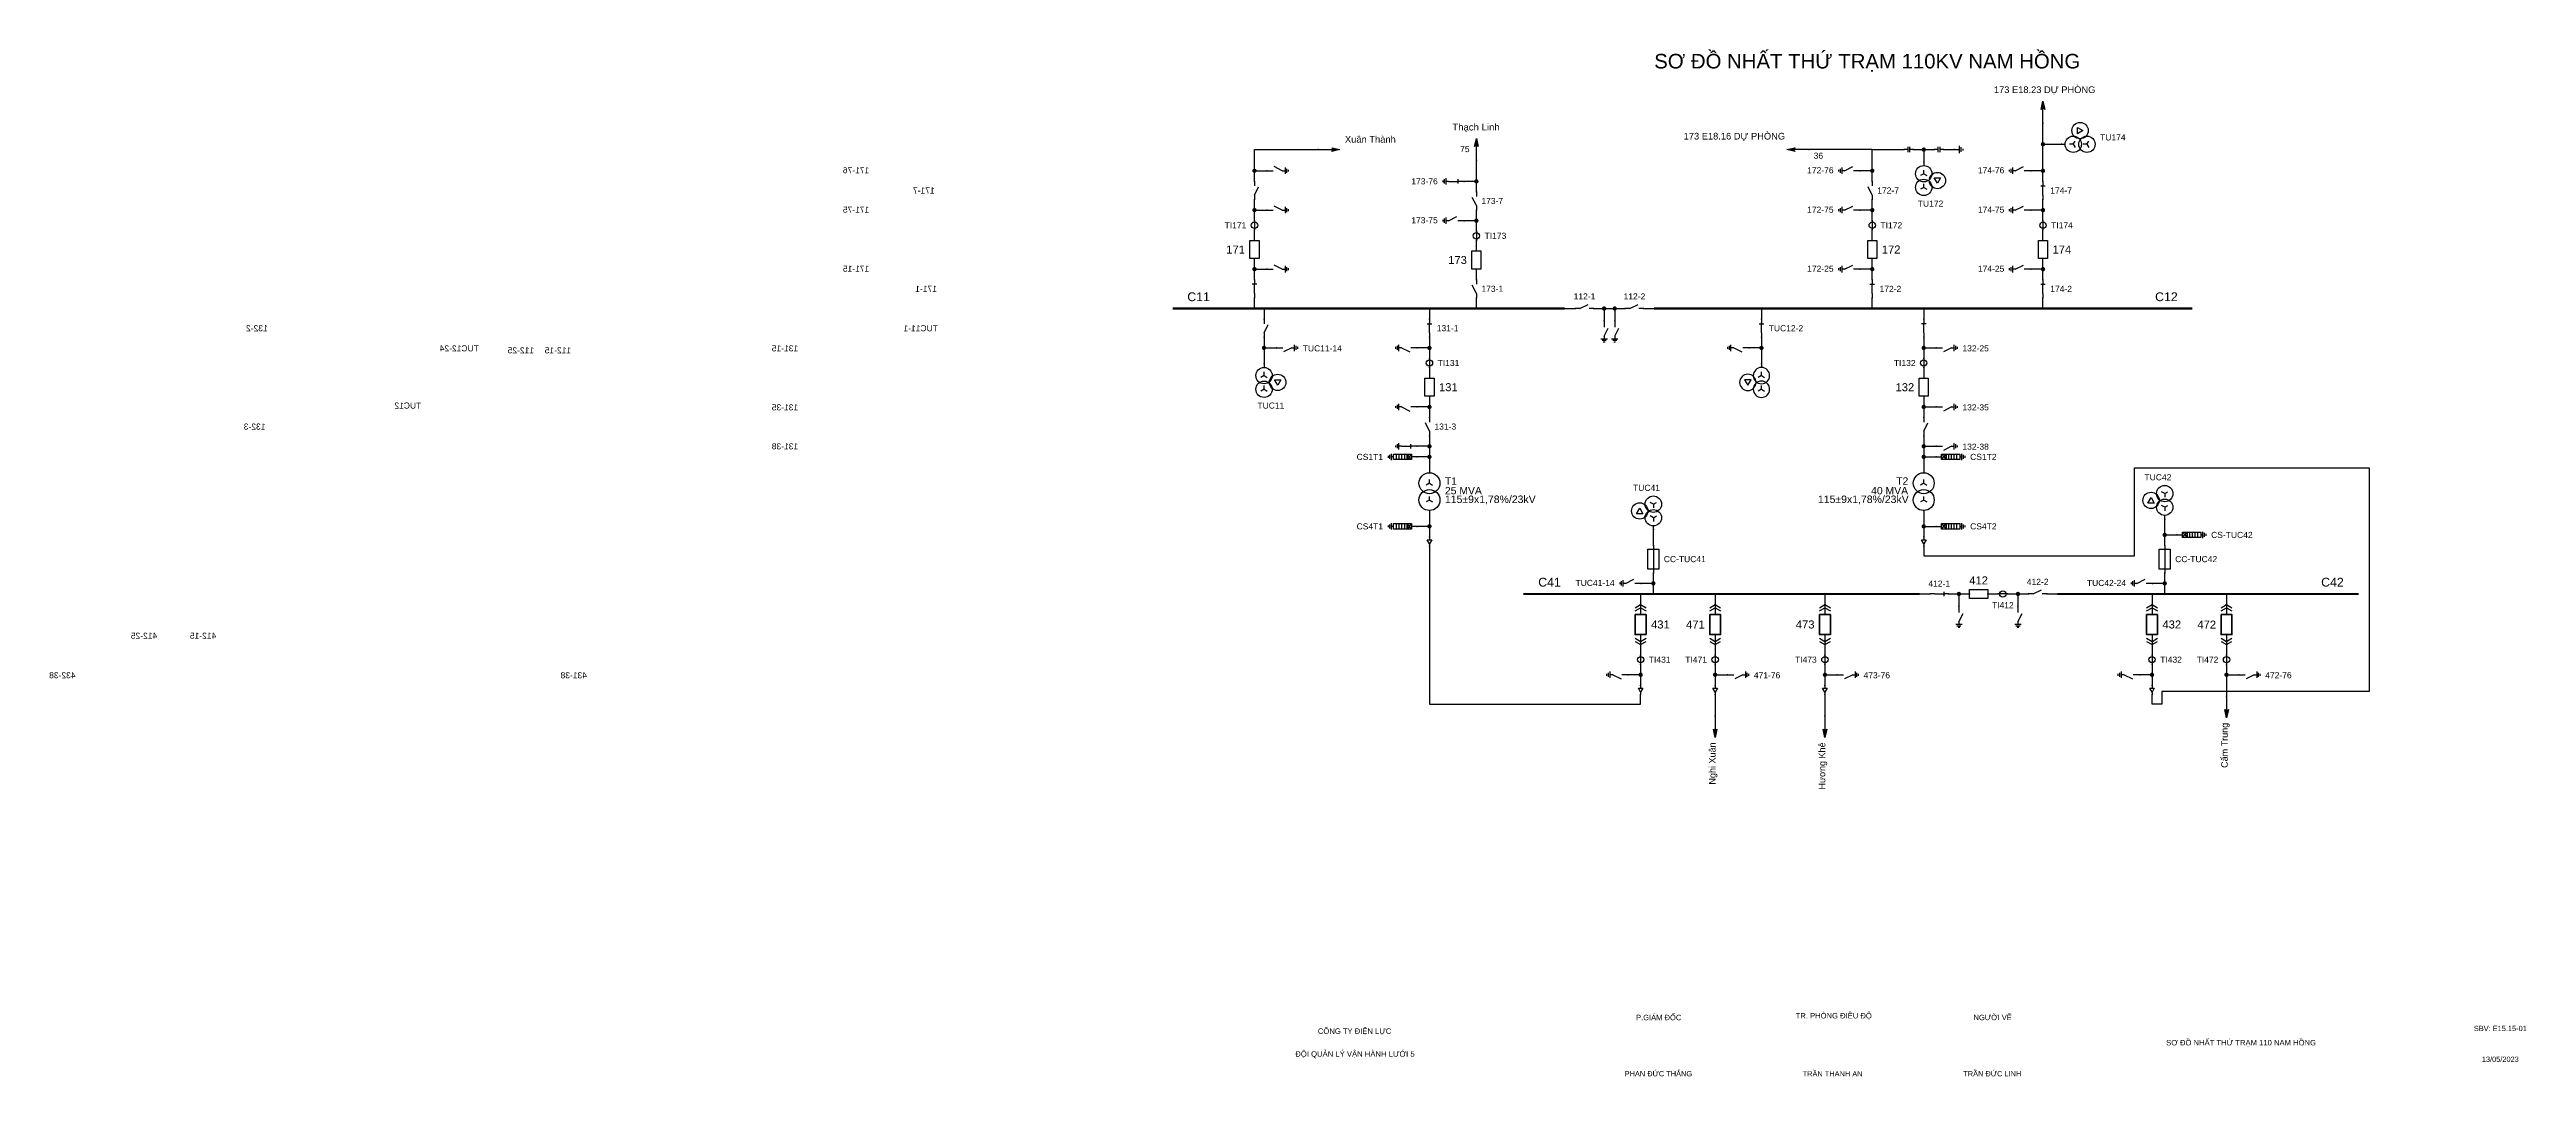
# Model space of a CAD drawing. Header units: millimetres. Extents: x -284 to 397, y 8 to 290.
import ezdxf

# ---------------------------------------------------------------- set-up
doc = ezdxf.new("R2010")
doc.units = ezdxf.units.MM
for name, color, linetype, lineweight in [('BUSBAR_110KV', 1, 'Continuous', 50), ('BUSBAR_22KV', 5, 'Continuous', 50), ('GROUND', 3, 'Continuous', 25), ('HV_110KV', 1, 'Continuous', 25), ('MV_22KV', 5, 'Continuous', 25)]:
    doc.layers.add(name, color=color, linetype=linetype, lineweight=lineweight)
doc.layers.add('SYM_PORTS', color=8, linetype='Continuous', plot=False)
doc.layers.add('TEXT', color=7, linetype='Continuous')
doc.styles.add('SLD_TEXT', font='arial.ttf')

msp = doc.modelspace()

# ---------------------------------------------------------------- texts
at = {"layer": 'TEXT', "attachment_point": 7, "style": 'SLD_TEXT'}
for s, insert, char_height in [('SƠ ĐỒ NHẤT THỨ TRẠM 110KV NAM HỒNG', (157.49, 284.03), 4.0045), ('173 E18.23 DỰ PHÒNG', (250.86, 277.75), 1.8289), ('Xuân Thành', (72.48, 264.48), 1.836), ('Thạch Linh', (102, 267.44), 1.882), ('173 E18.16 DỰ PHÒNG', (165.58, 264.97), 1.8289), ('75', (104.14, 261.88), 1.67), ('36', (201.32, 260.07), 1.67), ('C11', (29.15, 220.88), 2.425), ('C12', (295.17, 220.88), 2.425), ('25 MVA', (99.96, 167.75), 2.044), ('115±9x1,78%/23kV', (99.96, 165.01), 2.061), ('115±9x1,78%/23kV', (202.49, 165.01), 2.061), ('40 MVA', (217.11, 167.75), 2.044), ('C41', (125.6, 142.38), 2.425), ('C42', (340.81, 142.38), 2.425), ('CÔNG TY ĐIỆN LỰC', (65.04, 19.07), 1.5002), ('P.GIÁM ĐỐC', (152.5, 23.14), 1.484), ('TR. PHÒNG ĐIỀU ĐỘ', (196.37, 23.31), 1.4991), ('NGƯỜI VẼ', (245.26, 23.15), 1.474), ('SBV: E15.15-01', (382.78, 20.14), 1.453), ('ĐỘI QUẢN LÝ VẬN HÀNH LƯỚI 5', (58.83, 12.7), 1.5107), ('SƠ ĐỒ NHẤT THỨ TRẠM 110 NAM HỒNG', (298.21, 15.89), 1.5043), ('PHAN ĐỨC THẮNG', (149.37, 7.69), 1.453), ('TRẦN THANH AN', (198.29, 7.68), 1.453), ('TRẦN ĐỨC LINH', (242.44, 7.69), 1.453), ('13/05/2023', (384.98, 11.67), 1.453)]:
    msp.add_mtext(s, dxfattribs=dict(at, insert=insert, char_height=char_height))
at = {"layer": 'TEXT', "char_height": 1.775, "attachment_point": 7, "rotation": 90, "style": 'SLD_TEXT'}
for s, insert in [('Cẩm Trung', (315.66, 92.55)), ('Nghi Xuân', (174.87, 87.96)), ('Hương Khê', (205.04, 86.61))]:
    msp.add_mtext(s, dxfattribs=dict(at, insert=insert))

# ---------------------------------------------------------------- blocks, each defined once
blk = doc.blocks.new('SYM_DISCONNECTOR_CLOSED')
at = {"lineweight": 25}
for points in [[(-0.625, 1.25), (0.625, 1.25)], [(0, 2.5), (0, 1.25)], [(0, -1.25), (0, 1.5)], [(0, -1.25), (0, -2.5)]]:
    blk.add_lwpolyline(points, dxfattribs=at)
at = {"layer": 'SYM_PORTS'}
for p in [(0, 2.5), (0, -2.5)]:
    blk.add_point(p, dxfattribs=at)
blk.add_attdef('DEVICE_CODE', (1.625, -0.5), '', height=2)
blk = doc.blocks.new('SYM_EARTHING_SWITCH_OPEN')
at = {"lineweight": 25}
for points in [[(0, -1.25), (-1.125, 1)], [(0, 3), (0, 1.25)], [(-0.875, -2), (0.875, -2)], [(-0.5625, -2.4375), (0.5625, -2.4375)], [(-0.25, -2.875), (0.25, -2.875)], [(0, -1.25), (0, -2)]]:
    blk.add_lwpolyline(points, dxfattribs=at)
at = {"layer": 'SYM_PORTS'}
blk.add_point((0, 3), dxfattribs=at)
blk.add_attdef('DEVICE_CODE', (1.875, 0), '', height=2)
blk = doc.blocks.new('SYM_CIRCUIT_BREAKER')
at = {"lineweight": 25}
blk.add_lwpolyline([(-1.25, 2.5), (1.25, 2.5), (1.25, -2.5), (-1.25, -2.5)], close=True, dxfattribs=at)
at = {"layer": 'SYM_PORTS'}
for p in [(0, 2.5), (0, -2.5)]:
    blk.add_point(p, dxfattribs=at)
blk.add_attdef('DEVICE_CODE', (2.25, -0.5), '', height=2)
at = {"flags": 1}
blk.add_attdef('RATING', (2.25, -3.5), '', height=2, dxfattribs=at)
blk = doc.blocks.new('SYM_CURRENT_TRANSFORMER')
at = {"lineweight": 25}
blk.add_lwpolyline([(0, 1.25), (0, -1.25)], dxfattribs=at)
blk.add_circle((0, 0), 0.875, dxfattribs=at)
at = {"layer": 'SYM_PORTS'}
for p in [(0, 1.25), (0, -1.25)]:
    blk.add_point(p, dxfattribs=at)
blk.add_attdef('DEVICE_CODE', (1.875, -1.75), '', height=2)
at = {"flags": 1}
blk.add_attdef('RATIO', (1.875, -4.75), '', height=2, dxfattribs=at)
blk = doc.blocks.new('SYM_DISCONNECTOR_OPEN')
at = {"lineweight": 25}
for points in [[(0, -1.25), (-1.125, 1)], [(0, 2.5), (0, 1.25)], [(0, -1.25), (0, -2.5)]]:
    blk.add_lwpolyline(points, dxfattribs=at)
at = {"layer": 'SYM_PORTS'}
for p in [(0, 2.5), (0, -2.5)]:
    blk.add_point(p, dxfattribs=at)
blk.add_attdef('DEVICE_CODE', (1, -0.5), '', height=2)
blk = doc.blocks.new('SYM_LINE_FEEDER_ARROW')
blk.add_hatch(color=7).paths.add_polyline_path([(0, -3), (-0.5, -0.75), (0, -1.25), (0.5, -0.75)])
at = {"lineweight": 25}
blk.add_lwpolyline([(0, 3), (0, -1.25)], dxfattribs=at)
blk.add_lwpolyline([(0, -3), (-0.5, -0.75), (0, -1.25), (0.5, -0.75)], close=True, dxfattribs=at)
at = {"layer": 'SYM_PORTS'}
blk.add_point((0, 3), dxfattribs=at)
blk.add_attdef('LINE_NAME', (1.5, 0), '', height=2)
blk = doc.blocks.new('SYM_EARTHING_SWITCH_CLOSED')
at = {"lineweight": 25}
for points in [[(-0.625, 1.25), (0.625, 1.25)], [(0, 3), (0, 1.25)], [(0, -1.25), (0, 1.5)], [(-0.875, -2), (0.875, -2)], [(-0.5625, -2.4375), (0.5625, -2.4375)], [(-0.25, -2.875), (0.25, -2.875)], [(0, -1.25), (0, -2)]]:
    blk.add_lwpolyline(points, dxfattribs=at)
at = {"layer": 'SYM_PORTS'}
blk.add_point((0, 3), dxfattribs=at)
blk.add_attdef('DEVICE_CODE', (1.875, 0), '', height=2)
blk = doc.blocks.new('SYM_VOLTAGE_TRANSFORMER')
at = {"lineweight": 25}
for points in [[(0, 1.375), (-0.8625, 0.875)], [(0, 4.625), (0, 3.625)], [(0, 1.375), (0, 2.375)], [(0, 1.375), (0.8625, 0.875)], [(0, -2.375), (-0.8625, -2.875)], [(0, -2.375), (0, -1.375)], [(0, -2.375), (0.8625, -2.875)]]:
    blk.add_lwpolyline(points, dxfattribs=at)
blk.add_lwpolyline([(2.875, 0.25), (4.625, 0.25), (3.75, -1.25)], close=True, dxfattribs=at)
for centre in [(0, 1.375), (3.75, -0.5), (0, -2.375)]:
    blk.add_circle(centre, 2.25, dxfattribs=at)
at = {"layer": 'SYM_PORTS'}
blk.add_point((0, 4.625), dxfattribs=at)
blk.add_attdef('DEVICE_CODE', (7, 1.625), '', height=2)
at = {"flags": 1}
blk.add_attdef('RATIO', (7, -1.375), '', height=2, dxfattribs=at)
blk = doc.blocks.new('SYM_SURGE_ARRESTER')
at = {"lineweight": 25}
for points in [[(-0.75, 2.5), (0.75, 2.5), (0.75, 1.25), (-0.75, 1.25)], [(-0.75, 1.25), (0.75, 1.25), (0.75, -2.5), (-0.75, -2.5)]]:
    blk.add_lwpolyline(points, close=True, dxfattribs=at)
for points in [[(-0.75, 2.5), (0.75, 1.25)], [(0.75, 2.5), (-0.75, 1.25)], [(-0.75, 0.5), (0.75, 0.5)], [(0, 4), (0, 2.5)], [(-0.875, -3.125), (0.875, -3.125)], [(-0.75, -0.25), (0.75, -0.25)], [(-0.75, -1), (0.75, -1)], [(-0.75, -1.75), (0.75, -1.75)], [(-0.5625, -3.5625), (0.5625, -3.5625)], [(-0.25, -4), (0.25, -4)], [(0, -2.5), (0, -3.125)]]:
    blk.add_lwpolyline(points, dxfattribs=at)
at = {"layer": 'SYM_PORTS'}
blk.add_point((0, 4), dxfattribs=at)
blk.add_attdef('DEVICE_CODE', (1.875, 1), '', height=2)
blk = doc.blocks.new('SYM_TRANSFORMER_2W')
at = {"lineweight": 25}
for points in [[(0, 2.3125), (-0.8625, 1.8125)], [(0, 2.3125), (0, 3.3125)], [(0, 2.3125), (0.8625, 1.8125)], [(0, -2.3125), (-0.8625, -2.8125)], [(0, -2.3125), (0, -1.3125)], [(0, -2.3125), (0.8625, -2.8125)]]:
    blk.add_lwpolyline(points, dxfattribs=at)
for centre in [(0, 2.3125), (0, -2.3125)]:
    blk.add_circle(centre, 2.875, dxfattribs=at)
at = {"layer": 'SYM_PORTS'}
for p in [(0, 5.1875), (0, -5.1875)]:
    blk.add_point(p, dxfattribs=at)
blk.add_attdef('DEVICE_CODE', (3.875, 2.1875), '', height=2)
at = {"flags": 1}
for tag, p in [('POWER', (3.875, -0.8125)), ('VOLTAGE_RATIO', (3.875, -3.8125))]:
    blk.add_attdef(tag, p, '', height=2, dxfattribs=at)
blk = doc.blocks.new('SYM_CABLE_TERMINATION')
at = {"lineweight": 25}
blk.add_lwpolyline([(-0.625, 0.5), (0.625, 0.5), (0, -0.625)], close=True, dxfattribs=at)
for points in [[(0, 1.25), (0, 0.5)], [(0, -0.625), (0, -1.25)]]:
    blk.add_lwpolyline(points, dxfattribs=at)
at = {"layer": 'SYM_PORTS'}
for p in [(0, 1.25), (0, -1.25)]:
    blk.add_point(p, dxfattribs=at)
blk = doc.blocks.new('SYM_COUPLING_CAPACITOR')
at = {"lineweight": 25}
for points in [[(-0.75, 0.25), (0.75, 0.25)], [(0, 1.25), (0, 0.25)], [(-0.75, -0.25), (0.75, -0.25)], [(0, -0.25), (0, -1.25)]]:
    blk.add_lwpolyline(points, dxfattribs=at)
at = {"layer": 'SYM_PORTS'}
for p in [(0, 1.25), (0, -1.25)]:
    blk.add_point(p, dxfattribs=at)
blk.add_attdef('DEVICE_CODE', (1.75, -1.75), '', height=2)
blk = doc.blocks.new('SYM_GROUND_SYMBOL')
at = {"lineweight": 25}
for points in [[(0, 1.25), (0, -0.25)], [(-1, -0.25), (1, -0.25)], [(-0.625, -0.75), (0.625, -0.75)], [(-0.25, -1.25), (0.25, -1.25)]]:
    blk.add_lwpolyline(points, dxfattribs=at)
at = {"layer": 'SYM_PORTS'}
blk.add_point((0, 1.25), dxfattribs=at)
blk = doc.blocks.new('SYM_DRAWOUT_BREAKER')
at = {"lineweight": 25}
for points in [[(-1.5, 4.625), (0, 5.5), (1.5, 4.625)], [(-1.5, 3.75), (0, 4.625), (1.5, 3.75)], [(0, 5.5), (0, 2.75)], [(-1.5, -3.75), (0, -4.625), (1.5, -3.75)], [(-1.5, -4.625), (0, -5.5), (1.5, -4.625)], [(0, -2.75), (0, -5.5)]]:
    blk.add_lwpolyline(points, dxfattribs=at)
at = {"lineweight": 35}
blk.add_lwpolyline([(-1.5, 2.75), (1.5, 2.75), (1.5, -2.75), (-1.5, -2.75)], close=True, dxfattribs=at)
at = {"layer": 'SYM_PORTS'}
for p in [(0, 5.5), (0, -5.5)]:
    blk.add_point(p, dxfattribs=at)
blk.add_attdef('DEVICE_CODE', (2.5, 2.5), '', height=2)
at = {"flags": 1}
blk.add_attdef('RATING', (2.5, -0.5), '', height=2, dxfattribs=at)
blk = doc.blocks.new('SYM_FUSE_DISCONNECTOR')
at = {"lineweight": 25}
blk.add_lwpolyline([(-1.5, 2.75), (1.5, 2.75), (1.5, -2.75), (-1.5, -2.75)], close=True, dxfattribs=at)
blk.add_lwpolyline([(0, 3.75), (0, -3.75)], dxfattribs=at)
at = {"layer": 'SYM_PORTS'}
for p in [(0, 3.75), (0, -3.75)]:
    blk.add_point(p, dxfattribs=at)
blk.add_attdef('DEVICE_CODE', (2.5, 0.75), '', height=2)
at = {"flags": 1}
blk.add_attdef('RATING', (2.5, -2.25), '', height=2, dxfattribs=at)

# ---------------------------------------------------------------- hatches: boundary and pattern name
at = {"layer": 'HV_110KV'}
h = msp.add_hatch(color=7, dxfattribs=at)
edge = h.paths.add_edge_path()
edge.add_arc((231.58, 262.6), 0.6, 0, 360)
h = msp.add_hatch(color=7, dxfattribs=at)
edge = h.paths.add_edge_path()
edge.add_arc((264.35, 264.06), 0.6, 0, 360)
h = msp.add_hatch(color=7, dxfattribs=at)
edge = h.paths.add_edge_path()
edge.add_arc((47.62, 256.78), 0.6, 0, 360)
h = msp.add_hatch(color=7, dxfattribs=at)
edge = h.paths.add_edge_path()
edge.add_arc((108.61, 253.86), 0.6, 0, 360)
h = msp.add_hatch(color=7, dxfattribs=at)
edge = h.paths.add_edge_path()
edge.add_arc((217.42, 256.78), 0.6, 0, 360)
h = msp.add_hatch(color=7, dxfattribs=at)
edge = h.paths.add_edge_path()
edge.add_arc((264.35, 256.78), 0.6, 0, 360)
h = msp.add_hatch(color=7, dxfattribs=at)
edge = h.paths.add_edge_path()
edge.add_arc((47.62, 245.95), 0.6, 0, 360)
h = msp.add_hatch(color=7, dxfattribs=at)
edge = h.paths.add_edge_path()
edge.add_arc((217.42, 245.95), 0.6, 0, 360)
h = msp.add_hatch(color=7, dxfattribs=at)
edge = h.paths.add_edge_path()
edge.add_arc((264.35, 245.95), 0.6, 0, 360)
h = msp.add_hatch(color=7, dxfattribs=at)
edge = h.paths.add_edge_path()
edge.add_arc((108.61, 243.04), 0.6, 0, 360)
h = msp.add_hatch(color=7, dxfattribs=at)
edge = h.paths.add_edge_path()
edge.add_arc((47.62, 229.71), 0.6, 0, 360)
h = msp.add_hatch(color=7, dxfattribs=at)
edge = h.paths.add_edge_path()
edge.add_arc((217.42, 229.71), 0.6, 0, 360)
h = msp.add_hatch(color=7, dxfattribs=at)
edge = h.paths.add_edge_path()
edge.add_arc((264.35, 229.71), 0.6, 0, 360)
h = msp.add_hatch(color=7, dxfattribs=at)
edge = h.paths.add_edge_path()
edge.add_arc((143.73, 218.89), 0.6, 0, 360)
h = msp.add_hatch(color=7, dxfattribs=at)
edge = h.paths.add_edge_path()
edge.add_arc((146.64, 218.89), 0.6, 0, 360)
h = msp.add_hatch(color=7, dxfattribs=at)
edge = h.paths.add_edge_path()
edge.add_arc((50.24, 208.06), 0.6, 0, 360)
h = msp.add_hatch(color=7, dxfattribs=at)
edge = h.paths.add_edge_path()
edge.add_arc((95.71, 208.06), 0.6, 0, 360)
h = msp.add_hatch(color=7, dxfattribs=at)
edge = h.paths.add_edge_path()
edge.add_arc((186.97, 208.06), 0.6, 0, 360)
h = msp.add_hatch(color=7, dxfattribs=at)
edge = h.paths.add_edge_path()
edge.add_arc((231.57, 208.06), 0.6, 0, 360)
h = msp.add_hatch(color=7, dxfattribs=at)
edge = h.paths.add_edge_path()
edge.add_arc((95.71, 191.82), 0.6, 0, 360)
h = msp.add_hatch(color=7, dxfattribs=at)
edge = h.paths.add_edge_path()
edge.add_arc((231.57, 191.82), 0.6, 0, 360)
h = msp.add_hatch(color=7, dxfattribs=at)
edge = h.paths.add_edge_path()
edge.add_arc((95.71, 181), 0.6, 0, 360)
h = msp.add_hatch(color=7, dxfattribs=at)
edge = h.paths.add_edge_path()
edge.add_arc((95.71, 178.09), 0.6, 0, 360)
h = msp.add_hatch(color=7, dxfattribs=at)
edge = h.paths.add_edge_path()
edge.add_arc((231.57, 181), 0.6, 0, 360)
h = msp.add_hatch(color=7, dxfattribs=at)
edge = h.paths.add_edge_path()
edge.add_arc((231.57, 178.09), 0.6, 0, 360)
at = {"layer": 'MV_22KV'}
h = msp.add_hatch(color=7, dxfattribs=at)
edge = h.paths.add_edge_path()
edge.add_arc((95.71, 158.97), 0.6, 0, 360)
h = msp.add_hatch(color=7, dxfattribs=at)
edge = h.paths.add_edge_path()
edge.add_arc((231.57, 158.97), 0.6, 0, 360)
h = msp.add_hatch(color=7, dxfattribs=at)
edge = h.paths.add_edge_path()
edge.add_arc((297.81, 156.63), 0.6, 0, 360)
h = msp.add_hatch(color=7, dxfattribs=at)
edge = h.paths.add_edge_path()
edge.add_arc((157.25, 143.3), 0.6, 0, 360)
h = msp.add_hatch(color=7, dxfattribs=at)
edge = h.paths.add_edge_path()
edge.add_arc((297.81, 143.3), 0.6, 0, 360)
h = msp.add_hatch(color=7, dxfattribs=at)
edge = h.paths.add_edge_path()
edge.add_arc((241.24, 140.39), 0.6, 0, 360)
h = msp.add_hatch(color=7, dxfattribs=at)
edge = h.paths.add_edge_path()
edge.add_arc((257.48, 140.39), 0.6, 0, 360)
h = msp.add_hatch(color=7, dxfattribs=at)
edge = h.paths.add_edge_path()
edge.add_arc((153.75, 118.15), 0.6, 0, 360)
h = msp.add_hatch(color=7, dxfattribs=at)
edge = h.paths.add_edge_path()
edge.add_arc((174.24, 118.15), 0.6, 0, 360)
h = msp.add_hatch(color=7, dxfattribs=at)
edge = h.paths.add_edge_path()
edge.add_arc((204.41, 118.15), 0.6, 0, 360)
h = msp.add_hatch(color=7, dxfattribs=at)
edge = h.paths.add_edge_path()
edge.add_arc((294.32, 118.15), 0.6, 0, 360)
h = msp.add_hatch(color=7, dxfattribs=at)
edge = h.paths.add_edge_path()
edge.add_arc((314.8, 118.15), 0.6, 0, 360)

# ---------------------------------------------------------------- linework, layer by layer
at = {"layer": 'BUSBAR_110KV', "const_width": 0.577}
for points in [[(25.09, 218.89), (132.9, 218.89)], [(157.47, 218.89), (305.43, 218.89)]]:
    msp.add_lwpolyline(points, dxfattribs=at)
at = {"layer": 'BUSBAR_22KV', "const_width": 0.577}
for points in [[(121.54, 140.39), (230.42, 140.39)], [(268.31, 140.39), (351.08, 140.39)]]:
    msp.add_lwpolyline(points, dxfattribs=at)
at = {"layer": 'GROUND'}
msp.add_lwpolyline([(236.99, 262.6), (239.9, 262.6)], dxfattribs=at)
at = {"layer": 'HV_110KV'}
for points in [[(264.35, 264.06), (264.35, 269.88)], [(47.62, 256.78), (47.62, 262.6), (65.1, 262.6)], [(108.61, 253.86), (108.61, 259.69)], [(217.42, 262.6), (199.95, 262.6)], [(217.42, 256.78), (217.42, 262.6)], [(217.42, 262.6), (226.16, 262.6)], [(228.66, 262.6), (231.58, 262.6)], [(231.58, 262.6), (231.58, 259.22)], [(231.58, 262.6), (234.49, 262.6)], [(264.35, 256.78), (264.35, 264.06)], [(264.35, 264.06), (269.43, 264.06)], [(47.62, 253.86), (47.62, 256.78)], [(47.62, 256.78), (51.01, 256.78)], [(108.61, 253.86), (105.23, 253.86)], [(108.61, 250.95), (108.61, 253.86)], [(217.42, 256.78), (214.04, 256.78)], [(217.42, 253.86), (217.42, 256.78)], [(264.35, 256.78), (260.97, 256.78)], [(264.35, 253.86), (264.35, 256.78)], [(47.62, 245.95), (47.62, 248.86)], [(47.62, 243.04), (47.62, 245.95)], [(47.62, 245.95), (51.01, 245.95)], [(108.61, 243.04), (108.61, 245.95)], [(217.42, 245.95), (214.04, 245.95)], [(217.42, 245.95), (217.42, 248.86)], [(217.42, 243.04), (217.42, 245.95)], [(264.35, 245.95), (260.97, 245.95)], [(264.35, 245.95), (264.35, 248.86)], [(264.35, 243.04), (264.35, 245.95)], [(47.62, 237.63), (47.62, 240.54)], [(108.61, 243.04), (105.23, 243.04)], [(108.61, 240.13), (108.61, 243.04)], [(217.42, 237.63), (217.42, 240.54)], [(264.35, 237.63), (264.35, 240.54)], [(47.62, 229.71), (47.62, 232.63)], [(108.61, 234.71), (108.61, 237.63)], [(217.42, 229.71), (217.42, 232.63)], [(264.35, 229.71), (264.35, 232.63)], [(47.62, 226.8), (47.62, 229.71)], [(47.62, 229.71), (51.01, 229.71)], [(108.61, 226.8), (108.61, 229.71)], [(217.42, 229.71), (214.04, 229.71)], [(217.42, 226.8), (217.42, 229.71)], [(264.35, 229.71), (260.97, 229.71)], [(264.35, 226.8), (264.35, 229.71)], [(47.62, 218.89), (47.62, 221.8)], [(50.24, 218.89), (50.24, 215.97)], [(95.71, 218.89), (95.71, 215.97)], [(108.61, 218.89), (108.61, 221.8)], [(132.9, 218.89), (135.82, 218.89)], [(140.82, 218.89), (143.73, 218.89)], [(143.73, 218.89), (143.73, 215.5)], [(143.73, 218.89), (146.64, 218.89)], [(146.64, 218.89), (146.64, 215.5)], [(146.64, 218.89), (149.55, 218.89)], [(154.55, 218.89), (157.47, 218.89)], [(186.97, 218.89), (186.97, 215.97)], [(217.42, 218.89), (217.42, 221.8)], [(231.57, 218.89), (231.57, 215.97)], [(264.35, 218.89), (264.35, 221.8)], [(50.24, 210.97), (50.24, 208.06)], [(50.24, 208.06), (53.63, 208.06)], [(50.24, 208.06), (50.24, 203.69)], [(95.71, 208.06), (92.32, 208.06)], [(95.71, 210.97), (95.71, 208.06)], [(95.71, 208.06), (95.71, 205.15)], [(186.97, 208.06), (183.59, 208.06)], [(186.97, 210.97), (186.97, 208.06)], [(186.97, 208.06), (186.97, 203.69)], [(231.57, 210.97), (231.57, 208.06)], [(231.57, 208.06), (234.96, 208.06)], [(231.57, 208.06), (231.57, 205.15)], [(95.71, 202.65), (95.71, 199.74)], [(231.57, 202.65), (231.57, 199.74)], [(95.71, 191.82), (92.32, 191.82)], [(95.71, 194.74), (95.71, 191.82)], [(95.71, 191.82), (95.71, 188.91)], [(231.57, 194.74), (231.57, 191.82)], [(231.57, 191.82), (234.96, 191.82)], [(231.57, 191.82), (231.57, 188.91)], [(95.71, 183.91), (95.71, 181)], [(231.57, 183.91), (231.57, 181)], [(95.71, 181), (92.32, 181)], [(95.71, 178.09), (92.32, 178.09)], [(95.71, 181), (95.71, 178.09)], [(95.71, 178.09), (95.71, 173.72)], [(231.57, 181), (234.96, 181)], [(231.57, 181), (231.57, 178.09)], [(231.57, 178.09), (234.96, 178.09)], [(231.57, 178.09), (231.57, 173.72)]]:
    msp.add_lwpolyline(points, dxfattribs=at)
at = {"layer": 'MV_22KV'}
for points in [[(231.57, 153.56), (231.57, 150.86), (289.5, 150.86), (289.5, 175.04), (354, 175.04), (354, 113.54), (297, 113.54), (297, 110.04), (294.32, 110.04), (294.32, 112.74)], [(95.71, 158.97), (92.32, 158.97)], [(95.71, 163.34), (95.71, 158.97)], [(95.71, 158.97), (95.71, 156.06)], [(157.25, 153.71), (157.25, 158.08)], [(231.57, 163.34), (231.57, 158.97)], [(231.57, 158.97), (234.96, 158.97)], [(231.57, 158.97), (231.57, 156.06)], [(297.81, 156.63), (297.81, 160.99)], [(297.81, 153.71), (297.81, 156.63)], [(297.81, 156.63), (301.2, 156.63)], [(95.71, 153.56), (95.71, 150.86), (95.71, 110.04), (153.75, 110.04), (153.75, 112.74)], [(157.25, 143.3), (153.87, 143.3)], [(157.25, 143.3), (157.25, 146.21)], [(157.25, 140.39), (157.25, 143.3)], [(297.81, 143.3), (294.43, 143.3)], [(297.81, 143.3), (297.81, 146.21)], [(297.81, 140.39), (297.81, 143.3)], [(153.75, 140.39), (153.75, 137.47)], [(174.24, 140.39), (174.24, 137.47)], [(204.41, 140.39), (204.41, 137.47)], [(230.42, 140.39), (233.33, 140.39)], [(238.33, 140.39), (241.24, 140.39)], [(241.24, 140.39), (241.24, 137)], [(241.24, 140.39), (244.16, 140.39)], [(249.16, 140.39), (252.07, 140.39)], [(254.57, 140.39), (257.48, 140.39)], [(257.48, 140.39), (257.48, 137)], [(257.48, 140.39), (260.4, 140.39)], [(265.4, 140.39), (268.31, 140.39)], [(294.32, 140.39), (294.32, 137.47)], [(314.8, 140.39), (314.8, 137.47)], [(153.75, 126.47), (153.75, 123.56)], [(174.24, 126.47), (174.24, 123.56)], [(204.41, 126.47), (204.41, 123.56)], [(294.32, 126.47), (294.32, 123.56)], [(314.8, 126.47), (314.8, 123.56)], [(153.75, 118.15), (150.37, 118.15)], [(153.75, 121.06), (153.75, 118.15)], [(153.75, 118.15), (153.75, 115.24)], [(174.24, 121.06), (174.24, 118.15)], [(174.24, 118.15), (177.63, 118.15)], [(174.24, 118.15), (174.24, 115.24)], [(204.41, 121.06), (204.41, 118.15)], [(204.41, 118.15), (207.79, 118.15)], [(204.41, 118.15), (204.41, 115.24)], [(294.32, 118.15), (290.93, 118.15)], [(294.32, 121.06), (294.32, 118.15)], [(294.32, 118.15), (294.32, 115.24)], [(314.8, 121.06), (314.8, 118.15)], [(314.8, 118.15), (318.19, 118.15)], [(314.8, 118.15), (314.8, 112.32)], [(174.24, 112.74), (174.24, 106.91)], [(204.41, 112.74), (204.41, 106.91)]]:
    msp.add_lwpolyline(points, dxfattribs=at)

# ---------------------------------------------------------------- block references
at = {"layer": 'GROUND'}
for name, p, rotation in [('SYM_COUPLING_CAPACITOR', (235.74, 262.6), 270), ('SYM_GROUND_SYMBOL', (241.15, 262.6), 90)]:
    msp.add_blockref(name, p, dxfattribs=dict(at, rotation=rotation))
at = {"layer": 'HV_110KV'}
for name, p, rotation in [('SYM_LINE_FEEDER_ARROW', (264.35, 272.88), 180), ('SYM_LINE_FEEDER_ARROW', (108.61, 262.69), 180), ('SYM_LINE_FEEDER_ARROW', (68.1, 262.6), 90), ('SYM_LINE_FEEDER_ARROW', (196.95, 262.6), 270), ('SYM_COUPLING_CAPACITOR', (227.41, 262.6), 270)]:
    msp.add_blockref(name, p, dxfattribs=dict(at, rotation=rotation))
ref = msp.add_blockref('SYM_VOLTAGE_TRANSFORMER', (274.05, 264.06), dxfattribs=dict(at, rotation=90))
ref.add_attrib('DEVICE_CODE', 'TU174', (280.05, 265.11), dxfattribs={"layer": 'TEXT', "height": 1.67, "style": 'SLD_TEXT'})
ref = msp.add_blockref('SYM_VOLTAGE_TRANSFORMER', (231.58, 254.59), dxfattribs=at)
ref.add_attrib('DEVICE_CODE', 'TU172', (229.95, 246.91), dxfattribs={"layer": 'TEXT', "height": 1.67, "style": 'SLD_TEXT'})
ref = msp.add_blockref('SYM_EARTHING_SWITCH_OPEN', (54.01, 256.78), dxfattribs=dict(at, xscale=-1, rotation=90))
ref.add_attrib('DEVICE_CODE', '171-76', (58.26, 256.08), dxfattribs={"layer": 'TEXT', "extrusion": (0, 0, -1), "height": 1.67, "style": 'SLD_TEXT'})
ref = msp.add_blockref('SYM_DISCONNECTOR_OPEN', (47.62, 251.36), dxfattribs=dict(at, xscale=-1))
ref.add_attrib('DEVICE_CODE', '171-7', (40.28, 250.52), dxfattribs={"layer": 'TEXT', "extrusion": (0, 0, -1), "height": 1.67, "style": 'SLD_TEXT'})
ref = msp.add_blockref('SYM_EARTHING_SWITCH_CLOSED', (102.23, 253.86), dxfattribs=dict(at, rotation=270))
ref.add_attrib('DEVICE_CODE', '173-76', (90.72, 253.04), dxfattribs={"layer": 'TEXT', "height": 1.67, "style": 'SLD_TEXT'})
ref = msp.add_blockref('SYM_EARTHING_SWITCH_OPEN', (211.04, 256.78), dxfattribs=dict(at, rotation=270))
ref.add_attrib('DEVICE_CODE', '172-76', (199.53, 256.08), dxfattribs={"layer": 'TEXT', "height": 1.67, "style": 'SLD_TEXT'})
ref = msp.add_blockref('SYM_DISCONNECTOR_OPEN', (217.42, 251.36), dxfattribs=at)
ref.add_attrib('DEVICE_CODE', '172-7', (218.8, 250.52), dxfattribs={"layer": 'TEXT', "height": 1.67, "style": 'SLD_TEXT'})
ref = msp.add_blockref('SYM_EARTHING_SWITCH_OPEN', (257.97, 256.78), dxfattribs=dict(at, rotation=270))
ref.add_attrib('DEVICE_CODE', '174-76', (246.46, 256.08), dxfattribs={"layer": 'TEXT', "height": 1.67, "style": 'SLD_TEXT'})
ref = msp.add_blockref('SYM_DISCONNECTOR_CLOSED', (264.35, 251.36), dxfattribs=at)
ref.add_attrib('DEVICE_CODE', '174-7', (266.35, 250.52), dxfattribs={"layer": 'TEXT', "height": 1.67, "style": 'SLD_TEXT'})
ref = msp.add_blockref('SYM_EARTHING_SWITCH_OPEN', (54.01, 245.95), dxfattribs=dict(at, xscale=-1, rotation=90))
ref.add_attrib('DEVICE_CODE', '171-75', (58.26, 245.25), dxfattribs={"layer": 'TEXT', "extrusion": (0, 0, -1), "height": 1.67, "style": 'SLD_TEXT'})
ref = msp.add_blockref('SYM_DISCONNECTOR_OPEN', (108.61, 248.45), dxfattribs=at)
ref.add_attrib('DEVICE_CODE', '173-7', (109.99, 247.63), dxfattribs={"layer": 'TEXT', "height": 1.67, "style": 'SLD_TEXT'})
ref = msp.add_blockref('SYM_EARTHING_SWITCH_OPEN', (211.04, 245.95), dxfattribs=dict(at, rotation=270))
ref.add_attrib('DEVICE_CODE', '172-75', (199.53, 245.25), dxfattribs={"layer": 'TEXT', "height": 1.67, "style": 'SLD_TEXT'})
ref = msp.add_blockref('SYM_EARTHING_SWITCH_OPEN', (257.97, 245.95), dxfattribs=dict(at, rotation=270))
ref.add_attrib('DEVICE_CODE', '174-75', (246.46, 245.25), dxfattribs={"layer": 'TEXT', "height": 1.67, "style": 'SLD_TEXT'})
ref = msp.add_blockref('SYM_CURRENT_TRANSFORMER', (47.62, 241.79), dxfattribs=at)
ref.add_attrib('DEVICE_CODE', 'TI171', (39.41, 240.95), dxfattribs={"layer": 'TEXT', "height": 1.67, "style": 'SLD_TEXT'})
ref = msp.add_blockref('SYM_EARTHING_SWITCH_OPEN', (102.23, 243.04), dxfattribs=dict(at, rotation=270))
ref.add_attrib('DEVICE_CODE', '173-75', (90.72, 242.34), dxfattribs={"layer": 'TEXT', "height": 1.67, "style": 'SLD_TEXT'})
ref = msp.add_blockref('SYM_CURRENT_TRANSFORMER', (108.61, 238.88), dxfattribs=at)
ref.add_attrib('DEVICE_CODE', 'TI173', (110.87, 238.05), dxfattribs={"layer": 'TEXT', "height": 1.67, "style": 'SLD_TEXT'})
ref = msp.add_blockref('SYM_CURRENT_TRANSFORMER', (217.42, 241.79), dxfattribs=at)
ref.add_attrib('DEVICE_CODE', 'TI172', (219.68, 240.95), dxfattribs={"layer": 'TEXT', "height": 1.67, "style": 'SLD_TEXT'})
ref = msp.add_blockref('SYM_CURRENT_TRANSFORMER', (264.35, 241.79), dxfattribs=at)
ref.add_attrib('DEVICE_CODE', 'TI174', (266.6, 240.95), dxfattribs={"layer": 'TEXT', "height": 1.67, "style": 'SLD_TEXT'})
ref = msp.add_blockref('SYM_CIRCUIT_BREAKER', (47.62, 235.13), dxfattribs=at)
ref.add_attrib('DEVICE_CODE', '171', (39.87, 234.02), dxfattribs={"layer": 'TEXT', "height": 2.202, "style": 'SLD_TEXT'})
ref = msp.add_blockref('SYM_CIRCUIT_BREAKER', (108.61, 232.21), dxfattribs=at)
ref.add_attrib('DEVICE_CODE', '173', (100.86, 231.13), dxfattribs={"layer": 'TEXT', "height": 2.203, "style": 'SLD_TEXT'})
ref = msp.add_blockref('SYM_CIRCUIT_BREAKER', (217.42, 235.13), dxfattribs=at)
ref.add_attrib('DEVICE_CODE', '172', (220.05, 234.02), dxfattribs={"layer": 'TEXT', "height": 2.202, "style": 'SLD_TEXT'})
ref = msp.add_blockref('SYM_CIRCUIT_BREAKER', (264.35, 235.13), dxfattribs=at)
ref.add_attrib('DEVICE_CODE', '174', (266.98, 234.02), dxfattribs={"layer": 'TEXT', "height": 2.202, "style": 'SLD_TEXT'})
ref = msp.add_blockref('SYM_EARTHING_SWITCH_OPEN', (54.01, 229.71), dxfattribs=dict(at, xscale=-1, rotation=90))
ref.add_attrib('DEVICE_CODE', '171-15', (58.26, 229.01), dxfattribs={"layer": 'TEXT', "extrusion": (0, 0, -1), "height": 1.67, "style": 'SLD_TEXT'})
ref = msp.add_blockref('SYM_DISCONNECTOR_CLOSED', (47.62, 224.3), dxfattribs=dict(at, xscale=-1))
ref.add_attrib('DEVICE_CODE', '171-1', (39.66, 223.46), dxfattribs={"layer": 'TEXT', "extrusion": (0, 0, -1), "height": 1.67, "style": 'SLD_TEXT'})
ref = msp.add_blockref('SYM_DISCONNECTOR_OPEN', (108.61, 224.3), dxfattribs=at)
ref.add_attrib('DEVICE_CODE', '173-1', (109.99, 223.48), dxfattribs={"layer": 'TEXT', "height": 1.67, "style": 'SLD_TEXT'})
ref = msp.add_blockref('SYM_EARTHING_SWITCH_OPEN', (211.04, 229.71), dxfattribs=dict(at, rotation=270))
ref.add_attrib('DEVICE_CODE', '172-25', (199.53, 229.01), dxfattribs={"layer": 'TEXT', "height": 1.67, "style": 'SLD_TEXT'})
ref = msp.add_blockref('SYM_DISCONNECTOR_CLOSED', (217.42, 224.3), dxfattribs=at)
ref.add_attrib('DEVICE_CODE', '172-2', (219.43, 223.46), dxfattribs={"layer": 'TEXT', "height": 1.67, "style": 'SLD_TEXT'})
ref = msp.add_blockref('SYM_EARTHING_SWITCH_OPEN', (257.97, 229.71), dxfattribs=dict(at, rotation=270))
ref.add_attrib('DEVICE_CODE', '174-25', (246.46, 229.01), dxfattribs={"layer": 'TEXT', "height": 1.67, "style": 'SLD_TEXT'})
ref = msp.add_blockref('SYM_DISCONNECTOR_CLOSED', (264.35, 224.3), dxfattribs=at)
ref.add_attrib('DEVICE_CODE', '174-2', (266.35, 223.46), dxfattribs={"layer": 'TEXT', "height": 1.67, "style": 'SLD_TEXT'})
ref = msp.add_blockref('SYM_DISCONNECTOR_OPEN', (138.32, 218.89), dxfattribs=dict(at, rotation=270))
ref.add_attrib('DEVICE_CODE', '112-1', (135.34, 221.39), dxfattribs={"layer": 'TEXT', "height": 1.67, "style": 'SLD_TEXT'})
ref = msp.add_blockref('SYM_DISCONNECTOR_OPEN', (152.05, 218.89), dxfattribs=dict(at, rotation=270))
ref.add_attrib('DEVICE_CODE', '112-2', (149.07, 221.39), dxfattribs={"layer": 'TEXT', "height": 1.67, "style": 'SLD_TEXT'})
ref = msp.add_blockref('SYM_DISCONNECTOR_CLOSED', (231.57, 213.47), dxfattribs=dict(at, xscale=-1))
ref.add_attrib('DEVICE_CODE', '132-2', (223.61, 212.65), dxfattribs={"layer": 'TEXT', "extrusion": (0, 0, -1), "height": 1.67, "style": 'SLD_TEXT'})
ref = msp.add_blockref('SYM_EARTHING_SWITCH_OPEN', (146.64, 212.5), dxfattribs=dict(at, xscale=-1))
ref.add_attrib('DEVICE_CODE', '112-25', (150.4, 206.58), dxfattribs={"layer": 'TEXT', "extrusion": (0, 0, -1), "height": 1.67, "style": 'SLD_TEXT'})
ref = msp.add_blockref('SYM_EARTHING_SWITCH_OPEN', (143.73, 212.5), dxfattribs=dict(at, xscale=-1))
ref.add_attrib('DEVICE_CODE', '112-15', (140.22, 206.58), dxfattribs={"layer": 'TEXT', "extrusion": (0, 0, -1), "height": 1.67, "style": 'SLD_TEXT'})
ref = msp.add_blockref('SYM_DISCONNECTOR_OPEN', (50.24, 213.47), dxfattribs=dict(at, xscale=-1))
ref.add_attrib('DEVICE_CODE', 'TUC11-1', (39.41, 212.64), dxfattribs={"layer": 'TEXT', "extrusion": (0, 0, -1), "height": 1.67, "style": 'SLD_TEXT'})
ref = msp.add_blockref('SYM_DISCONNECTOR_CLOSED', (95.71, 213.47), dxfattribs=at)
ref.add_attrib('DEVICE_CODE', '131-1', (97.71, 212.65), dxfattribs={"layer": 'TEXT', "height": 1.67, "style": 'SLD_TEXT'})
ref = msp.add_blockref('SYM_DISCONNECTOR_CLOSED', (186.97, 213.47), dxfattribs=at)
ref.add_attrib('DEVICE_CODE', 'TUC12-2', (188.97, 212.64), dxfattribs={"layer": 'TEXT', "height": 1.67, "style": 'SLD_TEXT'})
ref = msp.add_blockref('SYM_EARTHING_SWITCH_OPEN', (180.59, 208.06), dxfattribs=dict(at, xscale=-1, rotation=270))
ref.add_attrib('DEVICE_CODE', 'TUC12-24', (165.58, 207.1), dxfattribs={"layer": 'TEXT', "extrusion": (0, 0, -1), "height": 1.67, "style": 'SLD_TEXT'})
ref = msp.add_blockref('SYM_EARTHING_SWITCH_OPEN', (89.32, 208.06), dxfattribs=dict(at, xscale=-1, rotation=270))
ref.add_attrib('DEVICE_CODE', '131-15', (77.81, 207.11), dxfattribs={"layer": 'TEXT', "extrusion": (0, 0, -1), "height": 1.67, "style": 'SLD_TEXT'})
ref = msp.add_blockref('SYM_EARTHING_SWITCH_OPEN', (56.63, 208.06), dxfattribs=dict(at, rotation=90))
ref.add_attrib('DEVICE_CODE', 'TUC11-14', (60.88, 207.1), dxfattribs={"layer": 'TEXT', "height": 1.67, "style": 'SLD_TEXT'})
ref = msp.add_blockref('SYM_CURRENT_TRANSFORMER', (95.71, 203.9), dxfattribs=at)
ref.add_attrib('DEVICE_CODE', 'TI131', (97.96, 203.07), dxfattribs={"layer": 'TEXT', "height": 1.67, "style": 'SLD_TEXT'})
ref = msp.add_blockref('SYM_CURRENT_TRANSFORMER', (231.57, 203.9), dxfattribs=at)
ref.add_attrib('DEVICE_CODE', 'TI132', (223.36, 203.07), dxfattribs={"layer": 'TEXT', "height": 1.67, "style": 'SLD_TEXT'})
ref = msp.add_blockref('SYM_EARTHING_SWITCH_OPEN', (237.96, 208.06), dxfattribs=dict(at, rotation=90))
ref.add_attrib('DEVICE_CODE', '132-25', (242.21, 207.11), dxfattribs={"layer": 'TEXT', "height": 1.67, "style": 'SLD_TEXT'})
ref = msp.add_blockref('SYM_VOLTAGE_TRANSFORMER', (186.97, 199.07), dxfattribs=dict(at, xscale=-1))
ref.add_attrib('DEVICE_CODE', 'TUC12', (181.4, 191.37), dxfattribs={"layer": 'TEXT', "extrusion": (0, 0, -1), "height": 1.67, "style": 'SLD_TEXT'})
ref = msp.add_blockref('SYM_VOLTAGE_TRANSFORMER', (50.24, 199.07), dxfattribs=at)
ref.add_attrib('DEVICE_CODE', 'TUC11', (48.43, 191.37), dxfattribs={"layer": 'TEXT', "height": 1.67, "style": 'SLD_TEXT'})
ref = msp.add_blockref('SYM_CIRCUIT_BREAKER', (95.71, 197.24), dxfattribs=at)
ref.add_attrib('DEVICE_CODE', '131', (98.33, 196.15), dxfattribs={"layer": 'TEXT', "height": 2.203, "style": 'SLD_TEXT'})
ref = msp.add_blockref('SYM_CIRCUIT_BREAKER', (231.57, 197.24), dxfattribs=at)
ref.add_attrib('DEVICE_CODE', '132', (223.82, 196.15), dxfattribs={"layer": 'TEXT', "height": 2.203, "style": 'SLD_TEXT'})
ref = msp.add_blockref('SYM_EARTHING_SWITCH_OPEN', (89.32, 191.82), dxfattribs=dict(at, xscale=-1, rotation=270))
ref.add_attrib('DEVICE_CODE', '131-35', (77.81, 190.87), dxfattribs={"layer": 'TEXT', "extrusion": (0, 0, -1), "height": 1.67, "style": 'SLD_TEXT'})
ref = msp.add_blockref('SYM_EARTHING_SWITCH_OPEN', (237.96, 191.82), dxfattribs=dict(at, rotation=90))
ref.add_attrib('DEVICE_CODE', '132-35', (242.21, 190.87), dxfattribs={"layer": 'TEXT', "height": 1.67, "style": 'SLD_TEXT'})
ref = msp.add_blockref('SYM_DISCONNECTOR_OPEN', (231.57, 186.41), dxfattribs=dict(at, xscale=-1))
ref.add_attrib('DEVICE_CODE', '132-3', (224.23, 185.59), dxfattribs={"layer": 'TEXT', "extrusion": (0, 0, -1), "height": 1.67, "style": 'SLD_TEXT'})
ref = msp.add_blockref('SYM_DISCONNECTOR_OPEN', (95.71, 186.41), dxfattribs=at)
ref.add_attrib('DEVICE_CODE', '131-3', (97.08, 185.59), dxfattribs={"layer": 'TEXT', "height": 1.67, "style": 'SLD_TEXT'})
ref = msp.add_blockref('SYM_EARTHING_SWITCH_CLOSED', (89.32, 181), dxfattribs=dict(at, xscale=-1, rotation=270))
ref.add_attrib('DEVICE_CODE', '131-38', (77.81, 180.17), dxfattribs={"layer": 'TEXT', "extrusion": (0, 0, -1), "height": 1.67, "style": 'SLD_TEXT'})
ref = msp.add_blockref('SYM_SURGE_ARRESTER', (88.32, 178.09), dxfattribs=dict(at, rotation=270))
ref.add_attrib('DEVICE_CODE', 'CS1T1', (75.69, 177.25), dxfattribs={"layer": 'TEXT', "height": 1.67, "style": 'SLD_TEXT'})
ref = msp.add_blockref('SYM_EARTHING_SWITCH_OPEN', (237.96, 181), dxfattribs=dict(at, rotation=90))
ref.add_attrib('DEVICE_CODE', '132-38', (242.21, 180.05), dxfattribs={"layer": 'TEXT', "height": 1.67, "style": 'SLD_TEXT'})
ref = msp.add_blockref('SYM_SURGE_ARRESTER', (238.96, 178.09), dxfattribs=dict(at, rotation=90))
ref.add_attrib('DEVICE_CODE', 'CS1T2', (244.33, 177.25), dxfattribs={"layer": 'TEXT', "height": 1.67, "style": 'SLD_TEXT'})
ref = msp.add_blockref('SYM_TRANSFORMER_2W', (95.71, 168.53), dxfattribs=at)
ref.add_attrib('DEVICE_CODE', 'T1', (99.96, 170.43), dxfattribs={"layer": 'TEXT', "height": 2.027, "style": 'SLD_TEXT'})
ref = msp.add_blockref('SYM_TRANSFORMER_2W', (231.57, 168.53), dxfattribs=at)
ref.add_attrib('DEVICE_CODE', 'T2', (224.02, 170.43), dxfattribs={"layer": 'TEXT', "height": 2.027, "style": 'SLD_TEXT'})
at = {"layer": 'MV_22KV'}
ref = msp.add_blockref('SYM_VOLTAGE_TRANSFORMER', (157.25, 162.71), dxfattribs=dict(at, rotation=180))
ref.add_attrib('DEVICE_CODE', 'TUC41', (151.68, 168.74), dxfattribs={"layer": 'TEXT', "height": 1.67, "style": 'SLD_TEXT'})
ref = msp.add_blockref('SYM_VOLTAGE_TRANSFORMER', (297.81, 165.62), dxfattribs=dict(at, rotation=180))
ref.add_attrib('DEVICE_CODE', 'TUC42', (292.25, 171.65), dxfattribs={"layer": 'TEXT', "height": 1.67, "style": 'SLD_TEXT'})
ref = msp.add_blockref('SYM_SURGE_ARRESTER', (88.32, 158.97), dxfattribs=dict(at, rotation=270))
ref.add_attrib('DEVICE_CODE', 'CS4T1', (75.69, 158.14), dxfattribs={"layer": 'TEXT', "height": 1.67, "style": 'SLD_TEXT'})
ref = msp.add_blockref('SYM_SURGE_ARRESTER', (238.96, 158.97), dxfattribs=dict(at, rotation=90))
ref.add_attrib('DEVICE_CODE', 'CS4T2', (244.33, 158.14), dxfattribs={"layer": 'TEXT', "height": 1.67, "style": 'SLD_TEXT'})
ref = msp.add_blockref('SYM_SURGE_ARRESTER', (305.2, 156.63), dxfattribs=dict(at, rotation=90))
ref.add_attrib('DEVICE_CODE', 'CS-TUC42', (310.57, 155.79), dxfattribs={"layer": 'TEXT', "height": 1.67, "style": 'SLD_TEXT'})
for name, p in [('SYM_CABLE_TERMINATION', (95.71, 154.81)), ('SYM_CABLE_TERMINATION', (231.57, 154.81)), ('SYM_CABLE_TERMINATION', (153.75, 113.99)), ('SYM_CABLE_TERMINATION', (174.24, 113.99)), ('SYM_CABLE_TERMINATION', (204.41, 113.99)), ('SYM_CABLE_TERMINATION', (294.32, 113.99)), ('SYM_LINE_FEEDER_ARROW', (314.8, 109.32)), ('SYM_LINE_FEEDER_ARROW', (174.24, 103.91)), ('SYM_LINE_FEEDER_ARROW', (204.41, 103.91))]:
    msp.add_blockref(name, p, dxfattribs=at)
ref = msp.add_blockref('SYM_FUSE_DISCONNECTOR', (157.25, 149.96), dxfattribs=at)
ref.add_attrib('DEVICE_CODE', 'CC-TUC41', (160.13, 149.13), dxfattribs={"layer": 'TEXT', "height": 1.67, "style": 'SLD_TEXT'})
ref = msp.add_blockref('SYM_FUSE_DISCONNECTOR', (297.81, 149.96), dxfattribs=at)
ref.add_attrib('DEVICE_CODE', 'CC-TUC42', (300.69, 149.13), dxfattribs={"layer": 'TEXT', "height": 1.67, "style": 'SLD_TEXT'})
ref = msp.add_blockref('SYM_EARTHING_SWITCH_OPEN', (150.87, 143.3), dxfattribs=dict(at, rotation=270))
ref.add_attrib('DEVICE_CODE', 'TUC41-14', (135.86, 142.59), dxfattribs={"layer": 'TEXT', "height": 1.67, "style": 'SLD_TEXT'})
ref = msp.add_blockref('SYM_DISCONNECTOR_CLOSED', (235.83, 140.39), dxfattribs=dict(at, rotation=270))
ref.add_attrib('DEVICE_CODE', '412-1', (232.85, 142.39), dxfattribs={"layer": 'TEXT', "height": 1.67, "style": 'SLD_TEXT'})
ref = msp.add_blockref('SYM_CIRCUIT_BREAKER', (246.66, 140.39), dxfattribs=dict(at, rotation=270))
ref.add_attrib('DEVICE_CODE', '412', (244.09, 143.01), dxfattribs={"layer": 'TEXT', "height": 2.202, "style": 'SLD_TEXT'})
ref = msp.add_blockref('SYM_DISCONNECTOR_OPEN', (262.9, 140.39), dxfattribs=dict(at, rotation=270))
ref.add_attrib('DEVICE_CODE', '412-2', (259.91, 142.89), dxfattribs={"layer": 'TEXT', "height": 1.67, "style": 'SLD_TEXT'})
ref = msp.add_blockref('SYM_EARTHING_SWITCH_OPEN', (291.43, 143.3), dxfattribs=dict(at, rotation=270))
ref.add_attrib('DEVICE_CODE', 'TUC42-24', (276.42, 142.59), dxfattribs={"layer": 'TEXT', "height": 1.67, "style": 'SLD_TEXT'})
ref = msp.add_blockref('SYM_EARTHING_SWITCH_OPEN', (257.48, 134), dxfattribs=dict(at, xscale=-1))
ref.add_attrib('DEVICE_CODE', '412-25', (253.98, 128.08), dxfattribs={"layer": 'TEXT', "extrusion": (0, 0, -1), "height": 1.67, "style": 'SLD_TEXT'})
ref = msp.add_blockref('SYM_EARTHING_SWITCH_OPEN', (241.24, 134), dxfattribs=dict(at, xscale=-1))
ref.add_attrib('DEVICE_CODE', '412-15', (237.74, 128.08), dxfattribs={"layer": 'TEXT', "extrusion": (0, 0, -1), "height": 1.67, "style": 'SLD_TEXT'})
ref = msp.add_blockref('SYM_DRAWOUT_BREAKER', (153.75, 131.97), dxfattribs=at)
ref.add_attrib('DEVICE_CODE', '431', (156.63, 130.89), dxfattribs={"layer": 'TEXT', "height": 2.203, "style": 'SLD_TEXT'})
ref = msp.add_blockref('SYM_DRAWOUT_BREAKER', (174.24, 131.97), dxfattribs=at)
ref.add_attrib('DEVICE_CODE', '471', (166.24, 130.87), dxfattribs={"layer": 'TEXT', "height": 2.202, "style": 'SLD_TEXT'})
ref = msp.add_blockref('SYM_DRAWOUT_BREAKER', (204.41, 131.97), dxfattribs=at)
ref.add_attrib('DEVICE_CODE', '473', (196.41, 130.89), dxfattribs={"layer": 'TEXT', "height": 2.203, "style": 'SLD_TEXT'})
ref = msp.add_blockref('SYM_CURRENT_TRANSFORMER', (253.32, 140.39), dxfattribs=dict(at, rotation=270))
ref.add_attrib('DEVICE_CODE', 'TI412', (250.34, 136.46), dxfattribs={"layer": 'TEXT', "height": 1.67, "style": 'SLD_TEXT'})
ref = msp.add_blockref('SYM_DRAWOUT_BREAKER', (294.32, 131.97), dxfattribs=at)
ref.add_attrib('DEVICE_CODE', '432', (297.19, 130.89), dxfattribs={"layer": 'TEXT', "height": 2.203, "style": 'SLD_TEXT'})
ref = msp.add_blockref('SYM_DRAWOUT_BREAKER', (314.8, 131.97), dxfattribs=at)
ref.add_attrib('DEVICE_CODE', '472', (306.8, 130.87), dxfattribs={"layer": 'TEXT', "height": 2.202, "style": 'SLD_TEXT'})
ref = msp.add_blockref('SYM_CURRENT_TRANSFORMER', (153.75, 122.31), dxfattribs=at)
ref.add_attrib('DEVICE_CODE', 'TI431', (156.01, 121.49), dxfattribs={"layer": 'TEXT', "height": 1.67, "style": 'SLD_TEXT'})
ref = msp.add_blockref('SYM_CURRENT_TRANSFORMER', (174.24, 122.31), dxfattribs=at)
ref.add_attrib('DEVICE_CODE', 'TI471', (166.03, 121.47), dxfattribs={"layer": 'TEXT', "height": 1.67, "style": 'SLD_TEXT'})
ref = msp.add_blockref('SYM_CURRENT_TRANSFORMER', (204.41, 122.31), dxfattribs=at)
ref.add_attrib('DEVICE_CODE', 'TI473', (196.19, 121.49), dxfattribs={"layer": 'TEXT', "height": 1.67, "style": 'SLD_TEXT'})
ref = msp.add_blockref('SYM_CURRENT_TRANSFORMER', (294.32, 122.31), dxfattribs=at)
ref.add_attrib('DEVICE_CODE', 'TI432', (296.57, 121.49), dxfattribs={"layer": 'TEXT', "height": 1.67, "style": 'SLD_TEXT'})
ref = msp.add_blockref('SYM_CURRENT_TRANSFORMER', (314.8, 122.31), dxfattribs=at)
ref.add_attrib('DEVICE_CODE', 'TI472', (306.59, 121.47), dxfattribs={"layer": 'TEXT', "height": 1.67, "style": 'SLD_TEXT'})
ref = msp.add_blockref('SYM_EARTHING_SWITCH_OPEN', (287.93, 118.15), dxfattribs=dict(at, xscale=-1, rotation=270))
ref.add_attrib('DEVICE_CODE', '432-38', (276.42, 117.2), dxfattribs={"layer": 'TEXT', "extrusion": (0, 0, -1), "height": 1.67, "style": 'SLD_TEXT'})
ref = msp.add_blockref('SYM_EARTHING_SWITCH_OPEN', (147.37, 118.15), dxfattribs=dict(at, xscale=-1, rotation=270))
ref.add_attrib('DEVICE_CODE', '431-38', (135.86, 117.2), dxfattribs={"layer": 'TEXT', "extrusion": (0, 0, -1), "height": 1.67, "style": 'SLD_TEXT'})
ref = msp.add_blockref('SYM_EARTHING_SWITCH_OPEN', (180.63, 118.15), dxfattribs=dict(at, rotation=90))
ref.add_attrib('DEVICE_CODE', '471-76', (184.88, 117.2), dxfattribs={"layer": 'TEXT', "height": 1.67, "style": 'SLD_TEXT'})
ref = msp.add_blockref('SYM_EARTHING_SWITCH_OPEN', (210.79, 118.15), dxfattribs=dict(at, rotation=90))
ref.add_attrib('DEVICE_CODE', '473-76', (215.04, 117.2), dxfattribs={"layer": 'TEXT', "height": 1.67, "style": 'SLD_TEXT'})
ref = msp.add_blockref('SYM_EARTHING_SWITCH_OPEN', (321.19, 118.15), dxfattribs=dict(at, rotation=90))
ref.add_attrib('DEVICE_CODE', '472-76', (325.44, 117.2), dxfattribs={"layer": 'TEXT', "height": 1.67, "style": 'SLD_TEXT'})

msp.set_redraw_order([(e.dxf.handle, doc.entitydb.next_handle()) for e in msp.query("TEXT MTEXT ATTDEF DIMENSION ARC_DIMENSION")])  # texts and dimensions are drawn at this point

doc.saveas('drawing.dxf')
